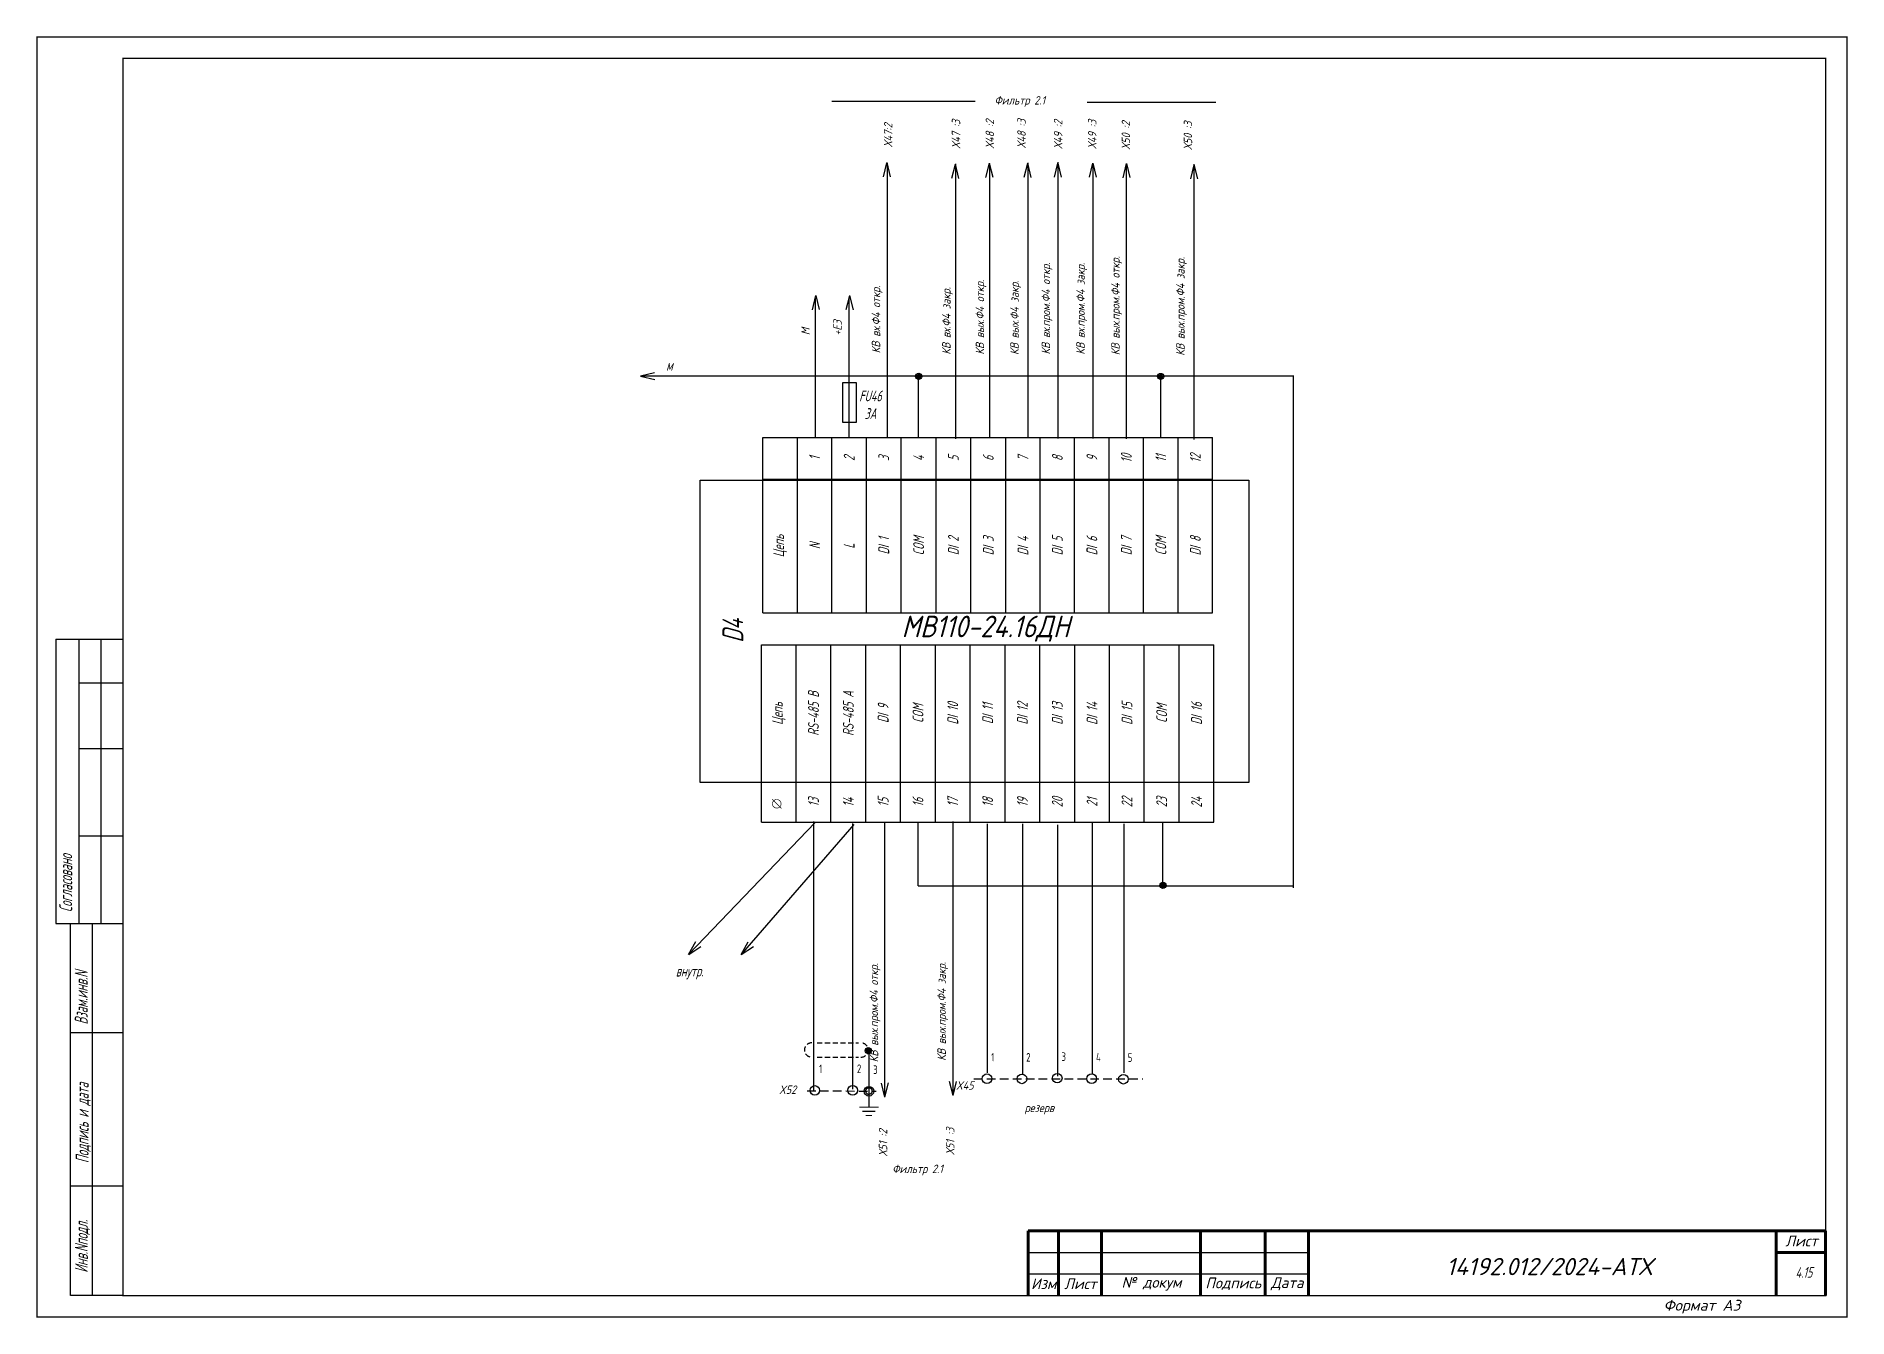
# Model space of a CAD drawing. Header units: millimetres. Extents: x 1510 to 10524, y 7125 to 13164.
# Drawn here: x 9185.1 to 9605.4, y 9979.9 to 10277.2 of the extents above; entities that cross this region are included whole.
import ezdxf
from ezdxf.enums import TextEntityAlignment as Align

# ---------------------------------------------------------------- set-up
doc = ezdxf.new("R2010")
doc.units = ezdxf.units.MM
doc.header["$LTSCALE"] = 4
doc.set_wipeout_variables(frame=1)
doc.linetypes.add('DASHED', pattern=[0.75, 0.5, -0.25])
doc.linetypes.add('SolidLine', pattern=[0])
for name, color, linetype in [('LOC', 8, 'Continuous'), ('RED_2.5mm^2', 1, 'Continuous'), ('SYMS', 7, 'Continuous'), ('Вспомогательная', 1, 'Continuous'), ('Текст', 2, 'Continuous')]:
    doc.layers.add(name, color=color, linetype=linetype)
for name, color, linetype, lineweight in [('RAMKA', 7, 'Continuous', 25), ('SHTAMP', 7, 'SolidLine', 25), ('Основеая', 5, 'Continuous', 60)]:
    doc.layers.add(name, color=color, linetype=linetype, lineweight=lineweight)
doc.styles.add('COTES', font='cs_gost2304.shx', dxfattribs={"width": 0.75, "oblique": 15})
doc.styles.add('ISOCPEUR', font='isocpeui.ttf')
doc.styles.add('ISOCPEUR25.10.00', font='isocpeur.ttf', dxfattribs={"height": 2.5})
doc.styles.add('Simplex00.10.00', font='simplex.shx')
doc.styles.add('Simplex25.085.15', font='', dxfattribs={"width": 0.85, "oblique": 15, "height": 2.5})
doc.styles.add('WD', font='romans.shx')
doc.styles.add('ГОСТ', font='isocpeur.ttf', dxfattribs={"oblique": 15})
doc.styles.add('Стиль мой-1', font='', dxfattribs={"width": 0.85, "oblique": 15, "height": 2.5})
doc.styles.get('Simplex25.085.15').set_extended_font_data('GOST type A')
doc.styles.get('Стиль мой-1').set_extended_font_data('GOST type A')
doc.linetypes.add('Modbus_LINE', pattern='A,7.5,-4,["Modbus",Standard,S=2.5,R=0,X=-1.5,Y=-1.25],-15', length=26.5)

msp = doc.modelspace()

# ---------------------------------------------------------------- texts
at = {"style": 'Simplex25.085.15', "oblique": 15}
for s, height, width, p in [('Фильтр 2.1', 1.961, 1.083459, (9407.42, 10261.33)), ('м', 2.5, 0.85, (9331.26, 10199.61)), ('FU46', 2.5, 0.85, (9376.03, 10192.49)), ('внутр.', 2.5, 0.85, (9333.48, 10059.05)), ('X52', 1.961, 1.083459, (9357.45, 10031.81)), ('X45', 1.961, 1.083459, (9398.51, 10032.8)), ('резерв', 1.961, 1.083459, (9414.41, 10027.6)), ('Фильтр 2.1', 1.961, 1.083459, (9383.7, 10013.45))]:
    msp.add_text(s, height=height, dxfattribs=dict(at, width=width)).set_placement(p)
at = {"color": 3, "style": 'Simplex25.085.15', "oblique": 15, "width": 1.083459}
for s, p in [('Х47:2', (9383.75, 10251.44)), ('Х47 :3', (9399.48, 10251.15)), ('Х48 :2', (9407.32, 10251.13)), ('Х48 :3', (9414.67, 10251.21)), ('Х49 :2', (9423.17, 10251.05)), ('Х49 :3', (9431.08, 10251.07)), ('Х50 :2', (9438.9, 10250.89)), ('Х50 :3', (9453.29, 10250.81)), ('Х51 :3', (9398.12, 10017.7)), ('Х51 :2', (9382.55, 10017.36))]:
    msp.add_text(s, height=1.961, rotation=90, dxfattribs=at).set_placement(p)
at = {"style": 'Simplex25.085.15', "oblique": 15}
for s, height, width, p in [('КВ вых.пром.Ф4 откр.', 1.9613, 1.083459, (9436.46, 10203.18)), ('КВ вх.пром.Ф4 откр.', 1.9613, 1.083459, (9420.33, 10203.34)), ('КВ вх.пром.Ф4 закр.', 1.9613, 1.083459, (9428.37, 10203.31)), ('КВ вых.пром.Ф4 закр.', 1.9613, 1.083459, (9451.54, 10203.05)), ('КВ вх.Ф4 откр.', 1.9613, 1.083459, (9380.92, 10203.62)), ('КВ вх.Ф4 закр.', 1.9613, 1.083459, (9397.24, 10203.31)), ('КВ вых.Ф4 откр.', 1.9613, 1.083459, (9405.02, 10203.31)), ('КВ вых.Ф4 закр.', 1.9613, 1.083459, (9413.05, 10203.24)), ('M', 1.96, 1.083459, (9364.57, 10207.84)), ('+E3', 1.961, 1.083459, (9371.98, 10207.72)), ('D4', 4.83, 0.879985, (9349.14, 10136.47)), ('КВ вых.пром.Ф4 откр.', 1.9613, 1.083459, (9380.44, 10039.14)), ('КВ вых.пром.Ф4 закр.', 1.9613, 1.083459, (9396.14, 10039.49))]:
    msp.add_text(s, height=height, rotation=90, dxfattribs=dict(at, width=width)).set_placement(p)
at = {"color": 7, "style": 'Simplex25.085.15', "oblique": 15, "width": 1.083459}
msp.add_text('МВ110-24.16ДН', height=5, dxfattribs=at).set_placement((9385.87, 10137.76))
at = {"color": 7, "lineweight": 25, "insert": (9593.27, 9991.66), "char_height": 2.5, "attachment_point": 1, "style": 'Стиль мой-1'}
msp.add_mtext_dynamic_manual_height_columns('4.15', width=5.3031, gutter_width=12.5, heights=[0], dxfattribs=at)
at = {"layer": 'SHTAMP', "color": 0, "style": 'ISOCPEUR'}
msp.add_text('14192.012/2024-АТХ', height=4, dxfattribs=at).set_placement((9536.11, 9989.76), align=Align.CENTER)
at = {"layer": 'SYMS', "linetype": 'Continuous', "insert": (9377.27, 10190.9), "char_height": 2.5, "width": 8.7482, "attachment_point": 1}
msp.add_mtext('{\\fGOST type A|b0|i0|c0|p34;\\Q15;\\W0.85;\\C7;3\\fGOST type A|b0|i0|c204|p34;А}', dxfattribs=at)

# ---------------------------------------------------------------- blocks, each defined once
blk = doc.blocks.new('Формат А3')
at = {"color": 0, "linetype": 'Continuous', "const_width": 0.3}
for points in [[(-420, 297), (0, 297), (0, 0), (-420, 0)], [(-400, 5), (-400, 292), (-5, 292), (-5, 5)]]:
    blk.add_lwpolyline(points, close=True, dxfattribs=at)
at = {"color": 0, "linetype": 'Continuous', "style": 'Simplex00.10.00', "oblique": 15}
blk.add_text('Формат А3', height=2.5, dxfattribs=at).set_placement((-33.67, 2.75), align=Align.MIDDLE_CENTER)
blk = doc.blocks.new('A$C73A268AF')
at = {"lineweight": 30}
for p, q in [((4.57, 157.46), (20.05, 157.46)), ((4.57, 157.46), (4.57, 91.46)), ((9.89, 157.46), (9.89, 91.46)), ((14.97, 157.46), (14.97, 91.46)), ((9.89, 147.31), (20.05, 147.31)), ((9.89, 132.08), (20.05, 132.08)), ((9.89, 111.77), (20.05, 111.77)), ((4.57, 91.46), (20.05, 91.46)), ((7.96, 5.15), (7.96, 91.46)), ((13.04, 5.15), (13.04, 91.46)), ((20.15, 66.08), (7.96, 66.08)), ((20.15, 30.54), (7.96, 30.54))]:
    blk.add_line(p, q, dxfattribs=at)
blk.add_lwpolyline([(20.15, 5.15), (7.96, 5.15)], dxfattribs=at)
at = {"layer": 'Вспомогательная', "color": 7}
for p, q in [((230.15, 15.15), (295.15, 15.15)), ((230.15, 10.15), (295.15, 10.15)), ((230.15, 5.15), (295.15, 5.15))]:
    blk.add_line(p, q, dxfattribs=at)
at = {"layer": 'Основеая', "color": 7}
for p, q in [((230.15, 20.15), (230.15, 5.15)), ((415.15, 20.15), (230.15, 20.15)), ((237.15, 20.15), (237.15, 5.15)), ((247.15, 20.15), (247.15, 5.15)), ((270.15, 20.15), (270.15, 5.15)), ((285.15, 20.15), (285.15, 5.15)), ((295.15, 20.15), (295.15, 5.15)), ((403.72, 20.15), (403.72, 5.15)), ((415.15, 20.15), (415.15, 5.15)), ((403.72, 15.15), (415.15, 15.15))]:
    blk.add_line(p, q, dxfattribs=at)
blk.add_blockref('Формат А3', (420.15, 0.15))
at = {"layer": 'RAMKA', "style": 'COTES', "oblique": 15, "width": 0.75}
for s, p in [('Согласовано', (8.35, 94.1)), ('Взам.инв.N', (11.94, 68.02)), ('Подпись и дата', (12.17, 35.86)), ('Инв.Nподл.', (11.97, 10.43))]:
    blk.add_text(s, height=3, rotation=90, dxfattribs=at).set_placement(p)
at = {"layer": 'Текст', "color": 7, "char_height": 2.5, "style": 'ГОСТ'}
for s, insert, width, attachment_point in [('{\\fISOCPEUR|b0|i0|c204|p34;Лист}', (413.32, 17.81), 11.4585, 6), ('{\\fISOCPEUR|b0|i0|c204|p34;Изм}', (233.75, 7.88), 7, 5), ('{\\fISOCPEUR|b0|i0|c204|p34;Лист}', (242.25, 7.88), 10, 5), ('{\\fISOCPEUR|b0|i0|c204|p34;№ докум}', (258.75, 7.88), 23, 5), ('{\\fISOCPEUR|b0|i0|c204|p34;Подпись}', (277.75, 7.88), 15, 5), ('{\\fISOCPEUR|b0|i0|c204|p34;Дата}', (290.25, 7.88), 10, 5)]:
    blk.add_mtext(s, dxfattribs=dict(at, insert=insert, width=width, attachment_point=attachment_point))
blk = doc.blocks.new('*T316')
at = {"color": 0, "linetype": 'ByBlock', "lineweight": -2, "transparency": 16777216}
for p, q in [((0, 0), (0, 41.14)), ((0, 41.14), (104.95, 41.14)), ((8, 0), (8, 41.14)), ((16.08, 0), (16.08, 41.14)), ((24.16, 0), (24.16, 41.14)), ((32.24, 0), (32.24, 41.14)), ((40.32, 0), (40.32, 41.14)), ((48.4, 0), (48.4, 41.14)), ((56.48, 0), (56.48, 41.14)), ((64.56, 0), (64.56, 41.14)), ((72.64, 0), (72.64, 41.14)), ((80.72, 0), (80.72, 41.14)), ((88.8, 0), (88.8, 41.14)), ((96.87, 0), (96.87, 41.14)), ((104.95, 0), (104.95, 41.14)), ((0, 9.29), (104.95, 9.29))]:
    blk.add_line(p, q, dxfattribs=at)
at = {"color": 0, "lineweight": -2, "transparency": 16777216}
blk.add_line((0, 0), (104.95, 0), dxfattribs=at)
at = {"color": 0, "linetype": 'Continuous', "lineweight": -2, "transparency": 16777216, "char_height": 2.5, "attachment_point": 5, "rotation": 90, "style": 'Simplex25.085.15'}
for s, insert, width in [('RS-485 B', (12.04, 25.21), 28.8496), ('RS-485 A', (20.12, 25.21), 28.8496), ('Цепь', (4, 25.21), 28.8496), ('DI 9', (28.2, 25.21), 28.8496), ('COM', (36.28, 25.21), 28.8496), ('DI 10', (44.36, 25.21), 28.8496), ('DI 11', (52.44, 25.21), 28.8496), ('DI 12', (60.52, 25.21), 28.8496), ('DI 13', (68.6, 25.21), 28.8496), ('DI 14', (76.68, 25.21), 28.8496), ('DI 15', (84.76, 25.21), 28.8496), ('COM', (92.83, 25.21), 28.8496), ('DI 16', (100.91, 25.21), 28.8496), ('13', (12.04, 4.64), 6.286), ('14', (20.12, 4.64), 6.286), ('15', (28.2, 4.64), 6.286), ('16', (36.28, 4.64), 6.286), ('17', (44.36, 4.64), 6.286), ('18', (52.44, 4.64), 6.286), ('19', (60.52, 4.64), 6.286), ('20', (68.6, 4.64), 6.286), ('21', (76.68, 4.64), 6.286), ('22', (84.76, 4.64), 6.286), ('23', (92.83, 4.64), 6.286), ('24', (100.91, 4.64), 6.286)]:
    blk.add_mtext(s, dxfattribs=dict(at, insert=insert, width=width))
blk = doc.blocks.new('Клеммное соединение')
at = {"linetype": 'Continuous'}
blk.add_wipeout([(0, -1), (-0.44, -0.9), (-0.6, -0.8), (-0.71, -0.7), (-0.8, -0.6), (-0.87, -0.5), (-0.92, -0.4), (-0.95, -0.3), (-0.98, -0.2), (-0.99, -0.1), (-0.99, 0), (-0.99, 0.1), (-0.98, 0.2), (-0.95, 0.3), (-0.92, 0.4), (-0.87, 0.5), (-0.8, 0.6), (-0.71, 0.7), (-0.6, 0.8), (-0.44, 0.9), (0, 1), (0.44, 0.9), (0.6, 0.8), (0.71, 0.7), (0.8, 0.6), (0.87, 0.5), (0.92, 0.4), (0.95, 0.3), (0.98, 0.2), (0.99, 0.1), (1, 0), (0.99, -0.1), (0.98, -0.2), (0.95, -0.3), (0.92, -0.4), (0.87, -0.5), (0.8, -0.6), (0.71, -0.7), (0.6, -0.8), (0.44, -0.9)], dxfattribs=at)
at = {"color": 0, "linetype": 'Continuous', "lineweight": -2, "const_width": 0.15}
blk.add_lwpolyline([(-1.06, -1.06), (1.06, 1.06)], dxfattribs=at)
blk.add_lwpolyline([(-1, 0, 1), (1, 0, 1)], format="xyb", close=True, dxfattribs=at)
blk = doc.blocks.new('*T317')
at = {"color": 0, "linetype": 'ByBlock', "lineweight": -2, "transparency": 16777216}
for p, q in [((0, 0), (0, 40.67)), ((0, 40.67), (104.32, 40.67)), ((8, 0), (8, 40.67)), ((16, 0), (16, 40.67)), ((24, 0), (24, 40.67)), ((32.08, 0), (32.08, 40.67)), ((40.16, 0), (40.16, 40.67)), ((48.24, 0), (48.24, 40.67)), ((56.32, 0), (56.32, 40.67)), ((64.32, 0), (64.32, 40.67)), ((72.32, 0), (72.32, 40.67)), ((80.32, 0), (80.32, 40.67)), ((88.32, 0), (88.32, 40.67)), ((96.32, 0), (96.32, 40.67)), ((104.32, 0), (104.32, 40.67)), ((0, 31), (104.32, 31))]:
    blk.add_line(p, q, dxfattribs=at)
at = {"color": 0, "lineweight": -2, "transparency": 16777216}
blk.add_line((0, 0), (104.32, 0), dxfattribs=at)
at = {"color": 0, "linetype": 'Continuous', "lineweight": -2, "transparency": 16777216, "char_height": 2.5, "attachment_point": 5, "rotation": 90, "style": 'Simplex25.085.15'}
for s, insert, width in [('1', (12, 35.83), 6.6745), ('2', (20, 35.83), 6.6745), ('3', (28.04, 35.83), 6.6745), ('4', (36.12, 35.83), 6.6745), ('5', (44.2, 35.83), 6.6745), ('6', (52.28, 35.83), 6.6745), ('7', (60.32, 35.83), 6.6745), ('8', (68.32, 35.83), 6.6745), ('9', (76.32, 35.83), 6.6745), ('10', (84.32, 35.83), 6.6745), ('11', (92.32, 35.83), 6.6745), ('12', (100.32, 35.83), 6.6745), ('Цепь', (4, 15.5), 27.9958), ('DI 1', (28.04, 15.5), 27.9958), ('COM', (36.12, 15.5), 27.9958), ('DI 2', (44.2, 15.5), 27.9958), ('DI 3', (52.28, 15.5), 27.9958), ('DI 4', (60.32, 15.5), 27.9958), ('DI 5', (68.32, 15.5), 27.9958), ('DI 6', (76.32, 15.5), 27.9958), ('DI 7', (84.32, 15.5), 27.9958), ('COM', (92.32, 15.5), 27.9958), ('DI 8', (100.32, 15.5), 27.9958), ('N', (12, 15.5), 27.9958), ('L', (20, 15.5), 27.9958)]:
    blk.add_mtext(s, dxfattribs=dict(at, insert=insert, width=width))
blk = doc.blocks.new('WDDOT')
for radius in [0.72, 0.449, 0.223]:
    blk.add_circle((0, 0), radius)
blk = doc.blocks.new('VT0W02')
blk.add_circle((0, 0), 0.0699)
at = {"style": 'WD'}
for tag, p, width in [('INST', (0.062, 0.42), 0.7), ('LOC', (0.062, 0.25), 0.7), ('DESC1', (0.053, -0.385), 0.8)]:
    blk.add_attdef(tag, p, '', height=0.125, dxfattribs=dict(at, width=width))
at = {"style": 'WD', "flags": 1}
for tag, p, height in [('X4TERM01', (-0.07, 0), 0.0125), ('X4TERMDESC01', (-0.055, -0.023), 0.025), ('X2TERMDESC01', (-0.006, 0.029), 0.025), ('STRIPSEQ', (0, 0), 0.00125), ('X2TERM01', (0, 0.07), 0.0125), ('X1TERMDESC01', (0.039, -0.003), 0.025), ('X1TERM01', (0.07, 0), 0.0125), ('LINKTERM', (0, -0.002), 0.00125), ('X8TERM01', (0, -0.07), 0.0125), ('X8TERMDESC01', (0, -0.054), 0.025)]:
    blk.add_attdef(tag, p, '', height=height, dxfattribs=at)
at = {"linetype": 'Continuous', "style": 'WD'}
for tag, p, height, width, flags in [('WIRENO', (0.062, 0.094), 0.125, 0.8, 8), ('TAGSTRIP', (0.053, -0.229), 0.125, 0.9, 8), ('DESC2', (0.053, -0.541), 0.125, 0.8, 8), ('CAT', (0.213, -0.406), 0.109, 0.8, 1), ('DESC3', (0.053, -0.698), 0.125, 0.8, 8)]:
    blk.add_attdef(tag, p, '', height=height, dxfattribs=dict(at, width=width, flags=flags))
at = {"linetype": 'Continuous', "style": 'WD', "width": 0.8, "flags": 1}
blk.add_attdef('MFG', text='', height=0.109, dxfattribs=at).set_placement((0.088, -0.406), align=Align.RIGHT)
at = {"style": 'WD', "width": 0.7, "flags": 1}
blk.add_attdef('ASSYCODE', (0.062, -0.281), '', height=0.01, dxfattribs=at)
blk = doc.blocks.new('PE - заземление')
at = {"color": 0, "linetype": 'Continuous', "lineweight": -2, "const_width": 0.3}
blk.add_lwpolyline([(-0.75, -0.75, -1), (0.75, -0.75, -1)], format="xyb", close=True, dxfattribs=at)
at = {"color": 0, "linetype": 'Continuous', "lineweight": -2}
for points, const_width in [([(0, -4.5), (0, -1.5)], 0.3), ([(-2.25, -4.5), (2.25, -4.5)], 0.25), ([(-1.5, -5.46), (1.5, -5.46)], 0.25), ([(-0.75, -6.42), (0.75, -6.42)], 0.25)]:
    blk.add_lwpolyline(points, dxfattribs=dict(at, const_width=const_width))
at = {"color": 0, "linetype": 'Continuous', "lineweight": 9, "style": 'ISOCPEUR25.10.00', "oblique": 10, "width": 0.85, "flags": 9}
blk.add_attdef('ТИП', (0, 0), '', height=2.5, dxfattribs=at)

# ---------------------------------------------------------------- linework, layer by layer
at = {"color": 7, "ltscale": 0.2}
for p, q in [((9402.95, 10262.08), (9369.7, 10262.08)), ((9428.9, 10261.9), (9458.77, 10261.9))]:
    msp.add_line(p, q, dxfattribs=at)
at = {"color": 1, "ltscale": 0.2}
for p, q in [((9382.5, 10247.73), (9382.5, 10184.11)), ((9398.37, 10247.62), (9398.37, 10183.79)), ((9406.28, 10247.63), (9406.28, 10184.01)), ((9415.15, 10247.85), (9415.15, 10184.01)), ((9422.12, 10248), (9422.12, 10183.89)), ((9437.98, 10247.39), (9437.98, 10183.81)), ((9365.9, 10184.1), (9365.9, 10216.41)), ((9373.74, 10184.1), (9373.74, 10216.41)), ((9476.82, 10079.64), (9476.82, 10198.21)), ((9382.01, 10031.29), (9382.01, 10094.83)), ((9405.83, 10036.72), (9405.83, 10094.51)), ((9414, 10036.46), (9414, 10094.51)), ((9422.1, 10035.97), (9422.1, 10094.21)), ((9430.19, 10036.46), (9430.19, 10094.67)), ((9437.55, 10036.71), (9437.55, 10094.51))]:
    msp.add_line(p, q, dxfattribs=at)
at = {"linetype": 'DASHED', "ltscale": 0.6}
for p, q in [((9366.28, 10043.64), (9375.9, 10043.64)), ((9366.28, 10040.35), (9375.84, 10040.35))]:
    msp.add_line(p, q, dxfattribs=at)
at = {"linetype": 'DASHED'}
for p, q in [((9402.67, 10035.34), (9441.87, 10035.28)), ((9363.94, 10032.53), (9379.99, 10032.47))]:
    msp.add_line(p, q, dxfattribs=at)
at = {"linetype": 'Continuous', "ltscale": 0.6}
msp.add_lwpolyline([(9372.22, 10196.86), (9375.32, 10196.86), (9375.32, 10187.56), (9372.22, 10187.56)], close=True, dxfattribs=at)
at = {"ltscale": 0.2}
msp.add_lwpolyline([(9339.13, 10174.23), (9466.46, 10174.23), (9466.46, 10104.09), (9339.13, 10104.09)], close=True, dxfattribs=at)
at = {"linetype": 'DASHED', "ltscale": 0.6}
for centre, start, end in [((9364.98, 10042.01), 87.3959, 270), ((9376.49, 10041.99), 267.3959, 90)]:
    msp.add_arc(centre, 1.64, start, end, dxfattribs=at)
at = {"layer": 'RED_2.5mm^2', "linetype": 'Continuous', "ltscale": 0.2}
for p, q in [((9430.24, 10247.69), (9430.24, 10183.9)), ((9453.64, 10247.53), (9453.64, 10183.64)), ((9325.6, 10198.43), (9476.88, 10198.43)), ((9389.83, 10184.14), (9389.83, 10198.38)), ((9445.99, 10184.01), (9445.99, 10198.26)), ((9389.74, 10080.05), (9389.74, 10094.83)), ((9397.85, 10031.46), (9397.85, 10095.02)), ((9446.51, 10079.92), (9446.51, 10094.71)), ((9389.75, 10080.07), (9476.82, 10080.07)), ((9378.31, 10029.12), (9378.31, 10041.83))]:
    msp.add_line(p, q, dxfattribs=at)
at = {"layer": 'RED_2.5mm^2', "color": 6, "linetype": 'Modbus_LINE', "ltscale": 40}
for p, q in [((9336.53, 10064.23), (9365.84, 10094.76)), ((9349, 10064.56), (9374.9, 10094.29)), ((9365.49, 10032.44), (9365.49, 10095.02)), ((9374.56, 10032.93), (9374.56, 10094.54))]:
    msp.add_line(p, q, dxfattribs=at)
at = {"layer": 'SYMS', "linetype": 'Continuous', "ltscale": 0.2}
for p, q in [((9382.4, 10247.82), (9381.6, 10244.55)), ((9382.43, 10247.86), (9383.24, 10244.58)), ((9398.27, 10247.45), (9397.47, 10244.19)), ((9398.3, 10247.49), (9399.11, 10244.22)), ((9406.17, 10247.72), (9405.37, 10244.45)), ((9406.2, 10247.76), (9407.02, 10244.49)), ((9415.05, 10247.68), (9414.25, 10244.41)), ((9415.08, 10247.72), (9415.89, 10244.45)), ((9422.08, 10247.73), (9421.28, 10244.47)), ((9422.11, 10247.77), (9422.92, 10244.5)), ((9430.2, 10247.73), (9429.4, 10244.47)), ((9430.23, 10247.77), (9431.04, 10244.5)), ((9437.99, 10247.63), (9437.19, 10244.36)), ((9438.02, 10247.67), (9438.83, 10244.4)), ((9453.67, 10247.37), (9452.87, 10244.1)), ((9453.71, 10247.41), (9454.52, 10244.13)), ((9365.92, 10217.01), (9365.12, 10213.74)), ((9365.95, 10217.05), (9366.76, 10213.78)), ((9373.75, 10216.98), (9372.95, 10213.71)), ((9373.79, 10217.02), (9374.6, 10213.75)), ((9325.29, 10198.39), (9328.56, 10199.21)), ((9325.33, 10198.36), (9328.59, 10197.56)), ((9381.99, 10031.06), (9381.18, 10034.33)), ((9382.02, 10031.1), (9382.82, 10034.37)), ((9397.81, 10031.42), (9397, 10034.69)), ((9397.85, 10031.46), (9398.64, 10034.72))]:
    msp.add_line(p, q, dxfattribs=at)
at = {"layer": 'SYMS', "color": 6, "linetype": 'Continuous', "ltscale": 0.2}
for p, q in [((9336.47, 10064.19), (9338.1, 10067.14)), ((9348.63, 10064.17), (9350.26, 10067.12)), ((9336.52, 10064.19), (9339.33, 10066.05)), ((9348.68, 10064.18), (9351.48, 10066.03))]:
    msp.add_line(p, q, dxfattribs=at)

# ---------------------------------------------------------------- block references
at = {"ltscale": 1.2}
msp.add_blockref('A$C73A268AF', (9185.1, 9979.89), dxfattribs=at)
for name, p in [('*T317', (9353.7, 10143.43)), ('*T316', (9353.39, 10094.84)), ('PE - заземление', (9378.29, 10033.23))]:
    msp.add_blockref(name, p)
at = {"layer": 'SYMS', "linetype": 'Continuous', "ltscale": 0.2, "rotation": 90}
for p in [(9389.85, 10198.27), (9445.99, 10198.26), (9446.5, 10080.22), (9378.15, 10041.83)]:
    msp.add_blockref('WDDOT', p, dxfattribs=at)
at = {"layer": 'SYMS', "linetype": 'Continuous', "ltscale": 0.2}
ref = msp.add_blockref('VT0W02', (9405.67, 10035.33), dxfattribs=dict(at, xscale=16, yscale=16, zscale=16))
ref.add_attrib('LOC', '1', (9406.67, 10039.33), dxfattribs={"layer": 'LOC', "height": 2, "style": 'WD', "width": 0.7})
ref = msp.add_blockref('VT0W02', (9413.79, 10035.31), dxfattribs=dict(at, xscale=16, yscale=16, zscale=16))
ref.add_attrib('LOC', '2', (9414.79, 10039.31), dxfattribs={"layer": 'LOC', "height": 2, "style": 'WD', "width": 0.7})
ref = msp.add_blockref('VT0W02', (9421.98, 10035.47), dxfattribs=dict(at, xscale=16, yscale=16, zscale=16))
ref.add_attrib('LOC', '3', (9422.98, 10039.47), dxfattribs={"layer": 'LOC', "height": 2, "style": 'WD', "width": 0.7})
ref = msp.add_blockref('VT0W02', (9429.98, 10035.34), dxfattribs=dict(at, xscale=16, yscale=16, zscale=16))
ref.add_attrib('LOC', '4', (9430.98, 10039.34), dxfattribs={"layer": 'LOC', "height": 2, "style": 'WD', "width": 0.7})
ref = msp.add_blockref('VT0W02', (9437.34, 10035.23), dxfattribs=dict(at, xscale=16, yscale=16, zscale=16))
ref.add_attrib('LOC', '5', (9438.34, 10039.23), dxfattribs={"layer": 'LOC', "height": 2, "style": 'WD', "width": 0.7})
ref = msp.add_blockref('VT0W02', (9365.74, 10032.62), dxfattribs=dict(at, xscale=16, yscale=16, zscale=16))
ref.add_attrib('LOC', '1', (9366.74, 10036.62), dxfattribs={"layer": 'LOC', "height": 2, "style": 'WD', "width": 0.7})
ref = msp.add_blockref('VT0W02', (9374.52, 10032.65), dxfattribs=dict(at, xscale=16, yscale=16, zscale=16))
ref.add_attrib('LOC', '2', (9375.52, 10036.65), dxfattribs={"layer": 'LOC', "height": 2, "style": 'WD', "width": 0.7})
ref = msp.add_blockref('VT0W02', (9378.29, 10032.44), dxfattribs=dict(at, xscale=16, yscale=16, zscale=16))
ref.add_attrib('LOC', '3', (9379.29, 10036.44), dxfattribs={"layer": 'LOC', "height": 2, "style": 'WD', "width": 0.7})

msp.set_redraw_order([(e.dxf.handle, doc.entitydb.next_handle()) for e in msp.query("TEXT MTEXT ATTDEF DIMENSION ARC_DIMENSION")])  # texts and dimensions are drawn at this point

# ---------------------------------------------------------------- next in the draw order: block references
at = {"rotation": 90}
msp.add_blockref('Клеммное соединение', (9356.91, 10099.12), dxfattribs=at)

doc.saveas('drawing.dxf')
